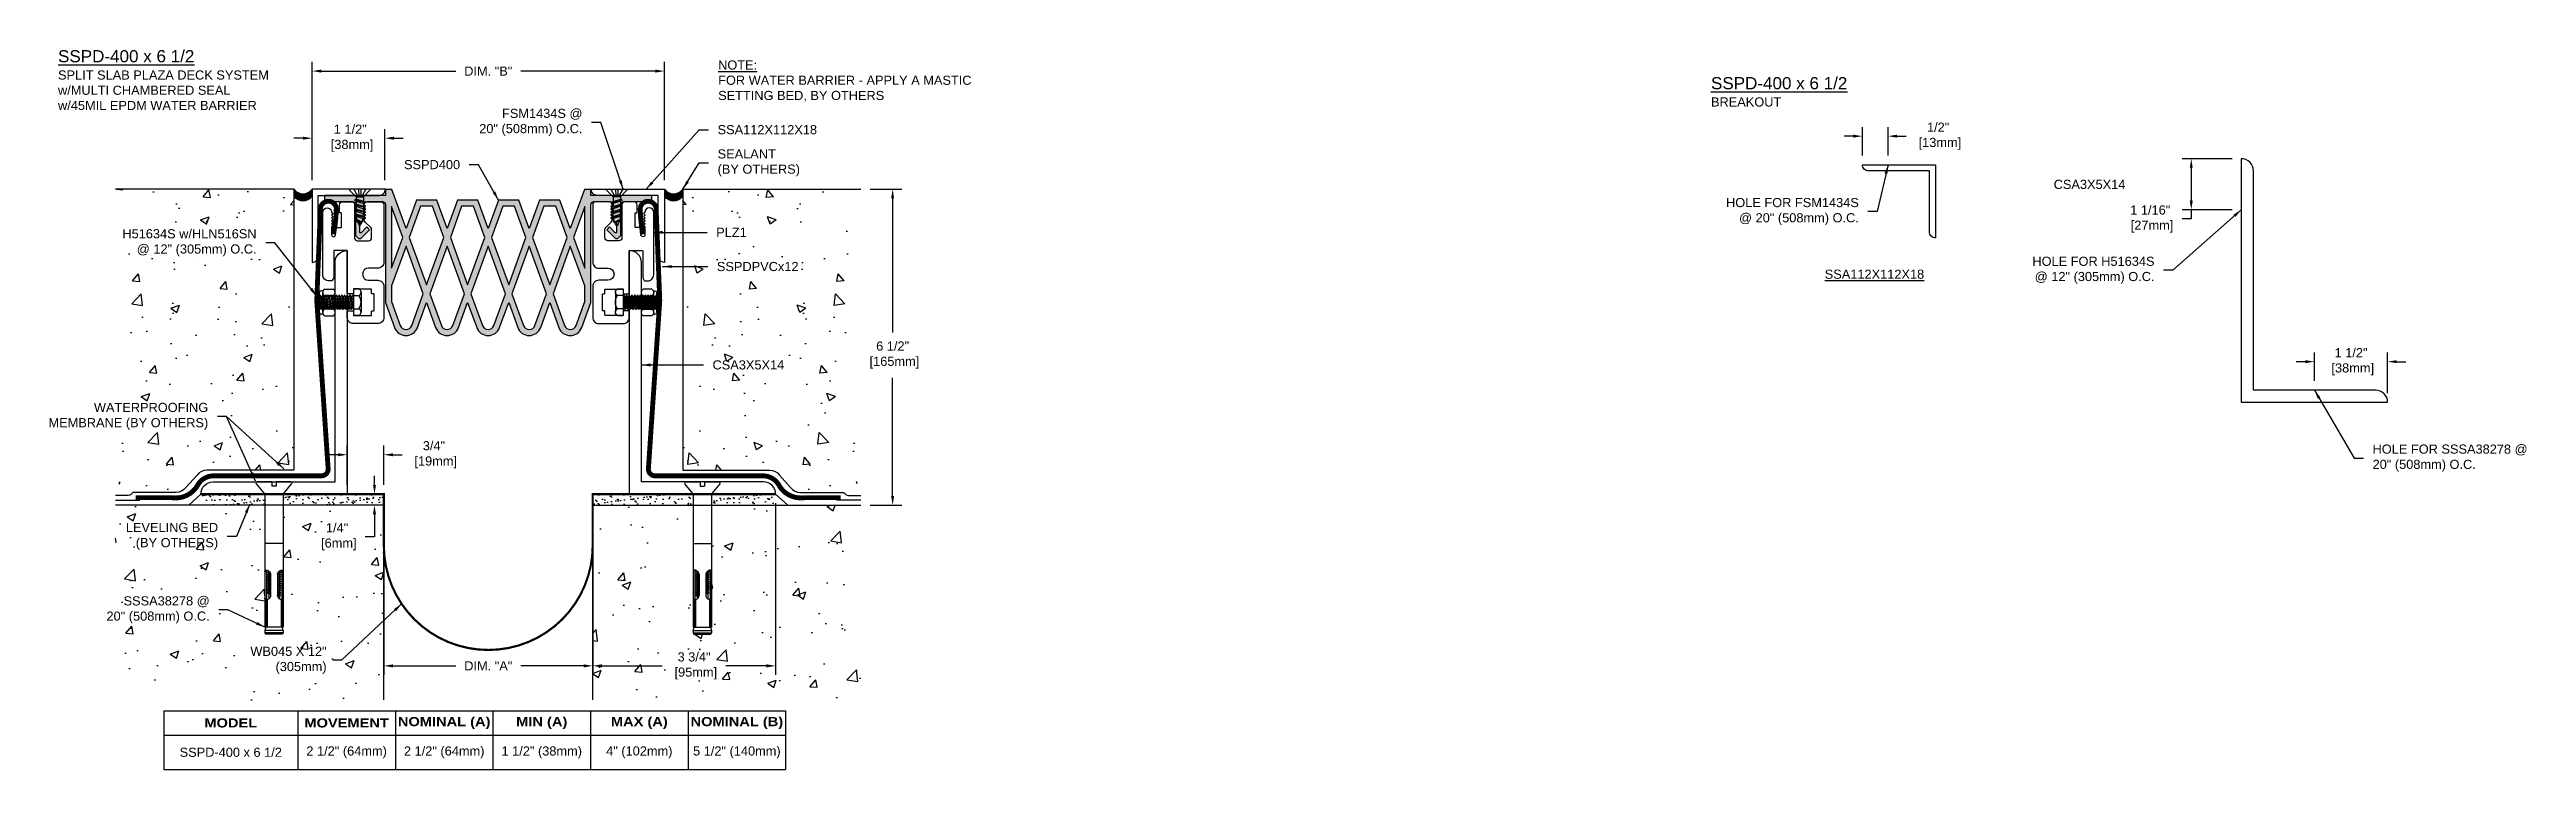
# Model space of a CAD drawing. Header units: inches. Extents: x -1.4 to 49.4, y -11.9 to 2.9.
import ezdxf

# ---------------------------------------------------------------- set-up
doc = ezdxf.new("R2010")
doc.units = ezdxf.units.IN
doc.header["$MEASUREMENT"] = 0
for name, color, linetype in [('Anchors', 4, 'Continuous'), ('Conditions', 1, 'Continuous'), ('Dimensions', 3, 'Continuous'), ('Fillers', 2, 'Continuous'), ('Metals', 7, 'Continuous'), ('Seal', 5, 'Continuous'), ('TABLE', 1, 'Continuous'), ('Text', 2, 'Continuous')]:
    doc.layers.add(name, color=color, linetype=linetype)
doc.styles.add('ARIAL', font='arial.ttf')
doc.styles.add('Arial Bold', font='')
doc.styles.get('Arial Bold').set_extended_font_data('Arial Black')
doc.dimstyles.new('Arial', dxfattribs={"dimscale": 1.5, "dimtxt": 0.125, "dimasz": 0.125, "dimexe": 0.125, "dimexo": 0.125, "dimgap": 0.125, "dimtad": 0, "dimtih": 1, "dimtoh": 1, "dimdec": 4, "dimzin": 0, "dimdsep": 46, "dimlunit": 4, "dimtxsty": 'ARIAL', "dimcen": 0.125, "dimadec": 0, "dimazin": 0, "dimtfac": 1, "dimtdec": 4, "dimtofl": 0, "dimtmove": 0, "dimatfit": 3, "dimfxl": 0, "dimfrac": 2, "dimtolj": 1, "dimtzin": 0, "dimarcsym": 0})
pattern_1 = [(37.5, (-3.35295, -10.52077), (-0.0062993, 0.1926824), [0, -0.152, 0, -0.17, 0, -0.1625]), (7.5, (-3.35295, -10.52077), (0.1769777, 0.2822146), [0, -0.082, 0, -0.137, 0, -0.0525]), (327.5, (-3.47595, -10.52077), (0.3114142, 0.0005659), [0, -0.05, 0, -0.18, 0, -0.235]), (317.5, (-3.47595, -10.52077), (0.3006127, 0.0877676), [0, -0.025, 0, -0.118, 0, -0.135])]
pattern_2 = [(37.5, (-4.8217, -10.52077), (-0.0062993, 0.1926824), [0, -0.152, 0, -0.17, 0, -0.1625]), (7.5, (-4.8217, -10.52077), (0.1769777, 0.2822146), [0, -0.082, 0, -0.137, 0, -0.0525]), (327.5, (-4.9447, -10.52077), (0.3114142, 0.000566), [0, -0.05, 0, -0.18, 0, -0.235]), (317.5, (-4.9447, -10.52077), (0.3006127, 0.0877676), [0, -0.025, 0, -0.118, 0, -0.135])]

msp = doc.modelspace()

# ---------------------------------------------------------------- texts
at = {"layer": 'Text', "style": 'ARIAL'}
for s, insert, char_height, width, attachment_point in [('{\\LSSPD-400 x 6 1/2\\P\\H0.75x;\\lSPLIT SLAB PLAZA DECK SYSTEM\\Pw/MULTI CHAMBERED SEAL\\Pw/45MIL EPDM WATER BARRIER}', (-1.17917, 2.85589), 0.25, 4.7396332, 1), ('{\\LNOTE:}\\PFOR WATER BARRIER - APPLY A MASTIC SETTING BED, BY OTHERS', (12.35266, 2.64429), 0.1875, 5.9299694, 1), ('{\\LSSPD-400 x 6 1/2\\P\\H0.75x;\\lBREAKOUT}', (32.70577, 2.30271), 0.25, 4.7396332, 1), ('FSM1434S @\\P20" (508mm) O.C.', (9.57115, 1.37339), 0.1875, 2.5915624, 6), ('SSA112X112X18', (12.34188, 1.22246), 0.1875, 3.2637827, 4), ('SSPD400', (7.06368, 0.50518), 0.1875, 2.2001284, 6), ('SEALANT\\P(BY OTHERS)', (12.34188, 0.54156), 0.1875, 3.2637827, 4), ('\\A1;CSA3X5X14', (39.73028, 0.09943), 0.1875, 2.4899842, 4), ('HOLE FOR FSM1434S \\P@ 20" (508mm) O.C.', (35.73643, -0.45662), 0.1875, 3.9506446, 6), ('H51634S w/HLN516SN\\P@ 12" (305mm) O.C.', (2.89112, -1.09718), 0.1875, 4.2482114, 6), ('PLZ1', (12.31289, -0.88365), 0.1875, 2.0958254, 4), ('SSPDPVCx12', (12.32695, -1.58622), 0.1875, 2.6162653, 4), ('HOLE FOR H51634S \\P@ 12" (305mm) O.C.', (41.79773, -1.66197), 0.1875, 4.2482114, 6), ('{\\LSSA112X112X18}', (37.07622, -1.74411), 0.1875, 2.2451472, 6), ('\\A1;CSA3X5X14', (12.23795, -3.60497), 0.1875, 2.4899842, 4), ('WATERPROOFING\\PMEMBRANE (BY OTHERS)', (1.89945, -4.66171), 0.1875, 4.3238956, 6), ('HOLE FOR SSSA38278 @\\P20" (508mm) O.C.', (46.26793, -5.51658), 0.1875, 3.6647516, 4), ('LEVELING BED\\P(BY OTHERS)', (2.10301, -7.12379), 0.1875, 3.9533146, 6), ('SSSA38278 @\\P20" (508mm) O.C.', (1.92987, -8.63124), 0.1875, 3.6647516, 6)]:
    msp.add_mtext(s, dxfattribs=dict(at, insert=insert, char_height=char_height, width=width, attachment_point=attachment_point))
at = {"layer": 'Text', "insert": (4.32714, -9.66627), "char_height": 0.1875, "attachment_point": 6, "style": 'ARIAL'}
msp.add_mtext('WB045 X 12"\\P(305mm)', dxfattribs=at)

# ---------------------------------------------------------------- blocks, each defined once
blk = doc.blocks.new('PLZ1')
blk.add_lwpolyline([(0.265, 0, -0.414214), (0.275, -0.01), (0.275, -0.56, 0.131652), (0.276, -0.565), (0.308, -0.62, 0.267949), (0.317, -0.625), (0.375, -0.625, 0.414214), (0.5, -0.5), (0.5, 0.785, 1), (0.32, 0.785, -0.198912), (0.317, 0.778), (0.301, 0.762, 0.414214), (0.301, 0.748), (0.317, 0.732, -0.198912), (0.32, 0.725, -0.198912), (0.317, 0.718), (0.301, 0.702, 0.414214), (0.301, 0.688), (0.317, 0.672, -0.198912), (0.32, 0.665, -0.198912), (0.317, 0.658), (0.301, 0.642, 0.414214), (0.301, 0.628), (0.317, 0.612, -0.198912), (0.32, 0.605, -0.198912), (0.317, 0.598), (0.301, 0.582, 0.414214), (0.301, 0.568), (0.317, 0.552, -0.198912), (0.32, 0.545, -0.198912), (0.317, 0.538), (0.301, 0.522, 0.414214), (0.301, 0.508), (0.317, 0.492, -0.198912), (0.32, 0.485), (0.32, 0.322, -0.93609), (0.24, 0.317), (0.221, 0.461, 0.376062), (0.211, 0.47), (0.13, 0.47, -0.414214), (0.12, 0.48), (0.12, 0.76, -0.414214), (0.13, 0.77), (0.15, 0.77, 0.414214), (0.16, 0.78), (0.16, 0.937, 0.414214), (0.097, 1), (-0.088, 1, 0.414214), (-0.15, 0.937), (-0.15, 0.262, -0.414214), (-0.213, 0.2), (-0.438, 0.2, -0.414214), (-0.5, 0.262), (-0.5, 0.424, -0.198912), (-0.482, 0.468), (-0.368, 0.582, 0.198912), (-0.35, 0.626), (-0.35, 0.637, 0.198912), (-0.353, 0.645), (-0.369, 0.66, -0.414214), (-0.369, 0.675), (-0.353, 0.69, 0.198912), (-0.35, 0.697, 0.198912), (-0.353, 0.705), (-0.369, 0.72, -0.414214), (-0.369, 0.735), (-0.353, 0.75, 0.198912), (-0.35, 0.757, 0.198912), (-0.353, 0.765), (-0.369, 0.78, -0.414214), (-0.369, 0.795), (-0.353, 0.81, 0.198912), (-0.35, 0.817, 0.198912), (-0.353, 0.825), (-0.369, 0.84, -0.414214), (-0.369, 0.855), (-0.353, 0.87, 0.198912), (-0.35, 0.877, 0.198912), (-0.353, 0.885), (-0.369, 0.9, -0.414214), (-0.369, 0.915), (-0.353, 0.93, 0.198912), (-0.35, 0.937, 0.414214), (-0.413, 1), (-0.688, 1, 0.414214), (-0.75, 0.937), (-0.75, -0.238, 0.414214), (-0.625, -0.363), (-0.438, -0.363, -1), (-0.438, -0.613), (-0.625, -0.613, 0.414214), (-0.75, -0.737), (-0.75, -1.375, 0.414214), (-0.625, -1.5), (-0.125, -1.5, 0.414214), (0, -1.375), (0, -1.248, 0.414214), (-0.01, -1.238), (-0.115, -1.238, 0.414214), (-0.125, -1.248), (-0.125, -1.323, -0.414214), (-0.135, -1.333), (-0.49, -1.333, -0.414214), (-0.5, -1.323), (-0.5, -1.248, 0.414214), (-0.51, -1.238), (-0.54, -1.238, -0.414214), (-0.55, -1.228), (-0.55, -0.898, -0.414214), (-0.54, -0.888), (-0.51, -0.888, 0.414214), (-0.5, -0.878), (-0.5, -0.803, -0.414214), (-0.49, -0.793), (-0.135, -0.793, -0.414214), (-0.125, -0.803), (-0.125, -0.878, 0.414214), (-0.115, -0.888), (-0.01, -0.888, 0.414214), (0, -0.878), (0, -0.01, -0.414214), (0.01, 0)], format="xyb", close=True)
blk = doc.blocks.new('*D13')
at = {"layer": 'Defpoints', "color": 0}
for p in [(4.031, 1.049), (4.031, 0), (5.523, 0)]:
    blk.add_point(p, dxfattribs=at)
at = {"layer": 'Dimensions', "color": 0, "lineweight": -2}
for p, q in [((3.844, 1.049), (3.656, 1.049)), ((4.031, 0.187), (4.031, 1.236)), ((5.523, 0.187), (5.523, 1.236)), ((5.71, 1.049), (5.898, 1.049))]:
    blk.add_line(p, q, dxfattribs=at)
at = {"layer": 'Dimensions', "color": 0}
for points in [[(3.844, 1.08), (3.844, 1.017), (4.031, 1.049)], [(5.71, 1.08), (5.71, 1.017), (5.523, 1.049)]]:
    blk.add_solid(points, dxfattribs=at)
at = {"layer": 'Dimensions', "color": 0, "insert": (4.812, 1.049), "char_height": 0.1875, "attachment_point": 5, "style": 'ARIAL'}
blk.add_mtext('\\A1;1 1/2"\\P [38mm]', dxfattribs=at)
blk = doc.blocks.new('SSSA38278')
for p, q in [((-0.341, 0), (-0.045, 0)), ((-0.045, 0), (-0.045, -0.09)), ((0.045, 0), (0.341, 0)), ((0.045, 0), (0.045, -0.09)), ((-0.191, -0.246), (-0.36, -0.039)), ((-0.187, -0.256), (-0.187, -2.982)), ((-0.045, -0.09), (0.045, -0.09)), ((0.188, -0.256), (0.188, -2.982)), ((0.191, -0.246), (0.36, -0.039)), ((-0.187, -1.262), (0.188, -1.262)), ((-0.157, -1.843), (-0.157, -2.387)), ((-0.135, -1.857), (-0.108, -1.84)), ((-0.135, -1.857), (-0.089, -1.849)), ((-0.135, -1.857), (-0.108, -1.873)), ((-0.135, -1.904), (-0.108, -1.887)), ((-0.135, -1.904), (-0.071, -1.893)), ((-0.135, -1.904), (-0.108, -1.92)), ((-0.135, -1.951), (-0.108, -1.934)), ((-0.135, -1.951), (-0.07, -1.94)), ((-0.135, -1.951), (-0.108, -1.967)), ((-0.135, -1.998), (-0.108, -1.981)), ((-0.135, -1.998), (-0.07, -1.986)), ((-0.135, -1.998), (-0.108, -2.014)), ((-0.135, -2.044), (-0.108, -2.028)), ((-0.108, -1.83), (-0.108, -1.84)), ((-0.108, -1.84), (-0.098, -1.838)), ((-0.078, -1.867), (-0.108, -1.873)), ((-0.108, -1.873), (-0.108, -1.887)), ((-0.108, -1.887), (-0.073, -1.88)), ((-0.07, -1.912), (-0.108, -1.92)), ((-0.108, -1.92), (-0.108, -1.934)), ((-0.108, -1.934), (-0.07, -1.926)), ((-0.07, -1.959), (-0.108, -1.967)), ((-0.108, -1.967), (-0.108, -1.981)), ((-0.108, -1.981), (-0.07, -1.973)), ((-0.07, -2.006), (-0.108, -2.014)), ((-0.108, -2.014), (-0.108, -2.028)), ((-0.108, -2.028), (-0.07, -2.02)), ((-0.07, -1.896), (-0.07, -2.334)), ((0.071, -1.895), (0.108, -1.887)), ((0.071, -1.896), (0.071, -2.334)), ((0.071, -1.915), (0.135, -1.904)), ((0.071, -1.915), (0.135, -1.904)), ((0.108, -1.92), (0.071, -1.928)), ((0.071, -1.942), (0.108, -1.934)), ((0.071, -1.962), (0.135, -1.951)), ((0.108, -1.967), (0.071, -1.975)), ((0.071, -1.989), (0.108, -1.981)), ((0.071, -2.009), (0.135, -1.998)), ((0.108, -2.014), (0.071, -2.022)), ((0.071, -2.036), (0.108, -2.028)), ((0.108, -1.873), (0.072, -1.881)), ((0.078, -1.867), (0.135, -1.857)), ((0.093, -1.844), (0.108, -1.84)), ((0.108, -1.83), (0.108, -1.84)), ((0.135, -1.857), (0.108, -1.84)), ((0.135, -1.857), (0.108, -1.873)), ((0.108, -1.873), (0.108, -1.887)), ((0.135, -1.904), (0.108, -1.887)), ((0.135, -1.904), (0.108, -1.92)), ((0.108, -1.92), (0.108, -1.934)), ((0.135, -1.951), (0.108, -1.934)), ((0.135, -1.951), (0.108, -1.967)), ((0.108, -1.967), (0.108, -1.981)), ((0.135, -1.998), (0.108, -1.981)), ((0.135, -1.998), (0.108, -2.014)), ((0.108, -2.014), (0.108, -2.028)), ((0.135, -2.044), (0.108, -2.028)), ((0.158, -1.843), (0.158, -2.387)), ((-0.166, -2.42), (-0.166, -2.982)), ((-0.143, -2.42), (-0.143, -2.982)), ((-0.135, -2.044), (-0.07, -2.033)), ((-0.135, -2.044), (-0.108, -2.061)), ((-0.135, -2.091), (-0.108, -2.075)), ((-0.135, -2.091), (-0.07, -2.08)), ((-0.135, -2.091), (-0.108, -2.108)), ((-0.135, -2.138), (-0.108, -2.122)), ((-0.135, -2.138), (-0.07, -2.127)), ((-0.135, -2.138), (-0.108, -2.155)), ((-0.135, -2.185), (-0.108, -2.169)), ((-0.135, -2.185), (-0.07, -2.174)), ((-0.135, -2.185), (-0.108, -2.202)), ((-0.135, -2.232), (-0.108, -2.215)), ((-0.135, -2.232), (-0.07, -2.221)), ((-0.135, -2.232), (-0.108, -2.248)), ((-0.135, -2.279), (-0.108, -2.262)), ((-0.135, -2.279), (-0.07, -2.268)), ((-0.135, -2.279), (-0.108, -2.295)), ((-0.135, -2.326), (-0.108, -2.309)), ((-0.135, -2.326), (-0.07, -2.315)), ((-0.135, -2.326), (-0.108, -2.342)), ((-0.07, -2.053), (-0.108, -2.061)), ((-0.108, -2.061), (-0.108, -2.075)), ((-0.108, -2.075), (-0.07, -2.067)), ((-0.07, -2.1), (-0.108, -2.108)), ((-0.108, -2.108), (-0.108, -2.122)), ((-0.108, -2.122), (-0.07, -2.114)), ((-0.07, -2.147), (-0.108, -2.155)), ((-0.108, -2.155), (-0.108, -2.169)), ((-0.108, -2.169), (-0.07, -2.16)), ((-0.07, -2.193), (-0.108, -2.202)), ((-0.108, -2.202), (-0.108, -2.215)), ((-0.108, -2.215), (-0.07, -2.207)), ((-0.07, -2.24), (-0.108, -2.248)), ((-0.108, -2.248), (-0.108, -2.262)), ((-0.108, -2.262), (-0.07, -2.254)), ((-0.07, -2.287), (-0.108, -2.295)), ((-0.108, -2.295), (-0.108, -2.309)), ((-0.108, -2.309), (-0.07, -2.301)), ((-0.07, -2.334), (-0.108, -2.342)), ((-0.108, -2.342), (-0.108, -2.401)), ((0.071, -2.056), (0.135, -2.044)), ((0.108, -2.061), (0.071, -2.069)), ((0.071, -2.083), (0.108, -2.075)), ((0.071, -2.103), (0.135, -2.091)), ((0.108, -2.108), (0.071, -2.116)), ((0.071, -2.13), (0.108, -2.122)), ((0.071, -2.149), (0.135, -2.138)), ((0.108, -2.155), (0.071, -2.163)), ((0.071, -2.177), (0.108, -2.169)), ((0.071, -2.196), (0.135, -2.185)), ((0.108, -2.202), (0.071, -2.21)), ((0.071, -2.224), (0.108, -2.215)), ((0.071, -2.243), (0.135, -2.232)), ((0.108, -2.248), (0.071, -2.257)), ((0.071, -2.27), (0.108, -2.262)), ((0.071, -2.29), (0.135, -2.279)), ((0.108, -2.295), (0.071, -2.303)), ((0.135, -2.044), (0.108, -2.061)), ((0.108, -2.061), (0.108, -2.075)), ((0.135, -2.091), (0.108, -2.075)), ((0.135, -2.091), (0.108, -2.108)), ((0.108, -2.108), (0.108, -2.122)), ((0.135, -2.138), (0.108, -2.122)), ((0.135, -2.138), (0.108, -2.155)), ((0.108, -2.155), (0.108, -2.169)), ((0.135, -2.185), (0.108, -2.169)), ((0.135, -2.185), (0.108, -2.202)), ((0.108, -2.202), (0.108, -2.215)), ((0.135, -2.232), (0.108, -2.215)), ((0.135, -2.232), (0.108, -2.248)), ((0.108, -2.248), (0.108, -2.262)), ((0.135, -2.279), (0.108, -2.262)), ((0.135, -2.279), (0.108, -2.295)), ((0.108, -2.295), (0.108, -2.401)), ((0.143, -2.42), (0.143, -2.982)), ((0.166, -2.42), (0.166, -2.982)), ((-0.187, -3.053), (-0.168, -2.982)), ((-0.187, -2.982), (0.188, -2.982)), ((0.168, -2.982), (0.188, -3.053)), ((-0.187, -3.053), (0.188, -3.053)), ((-0.187, -3.053), (-0.187, -3.099)), ((-0.187, -3.099), (0.188, -3.099)), ((-0.187, -3.099), (-0.174, -3.123)), ((-0.174, -3.123), (0.174, -3.123)), ((0.188, -3.099), (0.174, -3.123)), ((0.188, -3.053), (0.188, -3.099))]:
    blk.add_line(p, q)
for centre, radius, start, end in [((-0.341, -0.024), 0.0239, 90, 219.032), ((-0.202, -0.256), 0.015, 0, 39.1666), ((0.203, -0.256), 0.015, 140.8334, 180), ((0.341, -0.024), 0.0239, 320.968, 90), ((-0.159, -1.839), 0.0276, 135, 168.9394), ((-0.135, -1.843), 0.0524, 168.9394, 180), ((-0.159, -1.839), 0.0276, 101.0606, 135), ((-0.155, -1.863), 0.0524, 76.6123, 101.0606), ((-0.129, -1.839), 0.0276, 135, 168.9394), ((-0.105, -1.843), 0.0524, 168.9394, 180), ((-0.129, -1.839), 0.0276, 110.9085, 135), ((-0.161, -1.888), 0.0783, 59.3028, 76.6123), ((-0.179, -1.919), 0.114, 45, 59.3028), ((-0.179, -1.919), 0.114, 30.6972, 45), ((-0.148, -1.901), 0.0783, 13.3877, 30.6972), ((-0.123, -1.895), 0.0524, 358.2993, 13.3877), ((0.123, -1.895), 0.0524, 166.6123, 181.7007), ((0.148, -1.901), 0.0783, 149.3028, 166.6123), ((0.179, -1.919), 0.114, 135, 149.3028), ((0.179, -1.919), 0.114, 120.6972, 135), ((0.161, -1.888), 0.0783, 103.3877, 120.6972), ((0.129, -1.839), 0.0276, 45, 69.0915), ((0.155, -1.863), 0.0524, 78.9394, 103.3877), ((0.129, -1.839), 0.0276, 11.0606, 45), ((0.105, -1.843), 0.0524, 360, 11.0606), ((0.159, -1.839), 0.0276, 45, 78.9394), ((0.159, -1.839), 0.0276, 11.0606, 45), ((0.135, -1.843), 0.0524, 0, 11.0606), ((-0.135, -2.387), 0.0524, 180, 191.0606), ((-0.159, -2.392), 0.0276, 191.0606, 225), ((-0.159, -2.392), 0.0276, 225, 258.9394), ((-0.155, -2.367), 0.0524, 258.9394, 283.3877), ((-0.105, -2.387), 0.0524, 180, 191.0606), ((-0.129, -2.392), 0.0276, 191.0606, 225), ((-0.129, -2.392), 0.0276, 225, 249.0915), ((-0.161, -2.342), 0.0783, 283.3877, 300.6972), ((-0.179, -2.311), 0.114, 300.6972, 315), ((-0.179, -2.311), 0.114, 315, 329.3028), ((-0.148, -2.329), 0.0783, 329.3028, 346.6123), ((-0.123, -2.335), 0.0524, 346.6123, 1.7007), ((0.123, -2.335), 0.0524, 178.2993, 193.3877), ((0.148, -2.329), 0.0783, 193.3877, 210.6972), ((0.179, -2.311), 0.114, 210.6972, 225), ((0.179, -2.311), 0.114, 225, 239.3028), ((0.161, -2.342), 0.0783, 239.3028, 256.6123), ((0.129, -2.392), 0.0276, 290.9085, 315), ((0.155, -2.367), 0.0524, 256.6123, 281.0606), ((0.129, -2.392), 0.0276, 315, 348.9394), ((0.105, -2.387), 0.0524, 348.9394, 0), ((0.159, -2.392), 0.0276, 281.0606, 315), ((0.159, -2.392), 0.0276, 315, 348.9394), ((0.135, -2.387), 0.0524, 348.9394, 360)]:
    blk.add_arc(centre, radius, start, end)
blk = doc.blocks.new('*D14')
at = {"layer": 'Defpoints', "color": 0}
for p in [(11.25, 2.426), (4.031, 0), (11.25, 0)]:
    blk.add_point(p, dxfattribs=at)
at = {"layer": 'Dimensions', "color": 0, "lineweight": -2}
for p, q in [((4.031, 0.188), (4.031, 2.613)), ((11.25, 0.188), (11.25, 2.613)), ((4.219, 2.426), (6.976, 2.426)), ((11.062, 2.426), (8.305, 2.426))]:
    blk.add_line(p, q, dxfattribs=at)
at = {"layer": 'Dimensions', "color": 0}
for points in [[(4.219, 2.457), (4.219, 2.394), (4.031, 2.426)], [(11.062, 2.457), (11.062, 2.394), (11.25, 2.426)]]:
    blk.add_solid(points, dxfattribs=at)
at = {"layer": 'Dimensions', "color": 0, "insert": (7.641, 2.426), "char_height": 0.1875, "attachment_point": 5, "style": 'ARIAL'}
blk.add_mtext('\\A1;DIM. "B"', dxfattribs=at)
blk = doc.blocks.new('*D15')
at = {"layer": 'Defpoints', "color": 0}
for p in [(5.5, -7.103), (9.781, -7.103), (9.781, -9.781)]:
    blk.add_point(p, dxfattribs=at)
at = {"layer": 'Dimensions', "color": 0, "lineweight": -2}
for p, q in [((5.5, -7.29), (5.5, -9.968)), ((9.781, -7.29), (9.781, -9.968)), ((5.688, -9.781), (6.976, -9.781)), ((9.594, -9.781), (8.305, -9.781))]:
    blk.add_line(p, q, dxfattribs=at)
at = {"layer": 'Dimensions', "color": 0}
for points in [[(5.688, -9.749), (5.688, -9.812), (5.5, -9.781)], [(9.594, -9.749), (9.594, -9.812), (9.781, -9.781)]]:
    blk.add_solid(points, dxfattribs=at)
at = {"layer": 'Dimensions', "color": 0, "insert": (7.641, -9.781), "char_height": 0.1875, "attachment_point": 5, "style": 'ARIAL'}
blk.add_mtext('\\A1;DIM. "A"', dxfattribs=at)
blk = doc.blocks.new('*D17')
at = {"layer": 'Defpoints', "color": 0}
for p in [(5.308, -6.255), (5.5, -6.255), (5.5, -6.48)]:
    blk.add_point(p, dxfattribs=at)
at = {"layer": 'Dimensions', "color": 0, "lineweight": -2}
for p, q in [((5.308, -6.068), (5.308, -5.88)), ((5.313, -6.255), (5.12, -6.255)), ((5.313, -6.48), (5.12, -6.48)), ((5.308, -6.668), (5.308, -7.131)), ((5.308, -7.131), (5.12, -7.131))]:
    blk.add_line(p, q, dxfattribs=at)
at = {"layer": 'Dimensions', "color": 0}
for points in [[(5.277, -6.068), (5.339, -6.068), (5.308, -6.255)], [(5.277, -6.668), (5.339, -6.668), (5.308, -6.48)]]:
    blk.add_solid(points, dxfattribs=at)
at = {"layer": 'Dimensions', "color": 0, "insert": (4.541, -7.131), "char_height": 0.1875, "attachment_point": 5, "style": 'ARIAL'}
blk.add_mtext('\\A1;1/4"\\P [6mm]', dxfattribs=at)
blk = doc.blocks.new('*D16')
at = {"layer": 'Defpoints', "color": 0}
for p in [(4.75, -5.448), (4.75, -6.255), (5.5, -6.255)]:
    blk.add_point(p, dxfattribs=at)
at = {"layer": 'Dimensions', "color": 0, "lineweight": -2}
for p, q in [((4.563, -5.448), (4.375, -5.448)), ((4.75, -6.068), (4.75, -5.26)), ((5.5, -6.068), (5.5, -5.26)), ((5.688, -5.448), (5.875, -5.448))]:
    blk.add_line(p, q, dxfattribs=at)
at = {"layer": 'Dimensions', "color": 0}
for points in [[(4.563, -5.417), (4.563, -5.479), (4.75, -5.448)], [(5.688, -5.417), (5.688, -5.479), (5.5, -5.448)]]:
    blk.add_solid(points, dxfattribs=at)
at = {"layer": 'Dimensions', "color": 0, "insert": (6.527, -5.448), "char_height": 0.1875, "attachment_point": 5, "style": 'ARIAL'}
blk.add_mtext('\\A1;3/4"\\P [19mm]', dxfattribs=at)
blk = doc.blocks.new('*D18')
at = {"layer": 'Defpoints', "color": 0}
for p in [(9.781, -6.48), (13.531, -6.255), (13.531, -9.781)]:
    blk.add_point(p, dxfattribs=at)
at = {"layer": 'Dimensions', "color": 0, "lineweight": -2}
for p, q in [((13.531, -6.443), (13.531, -9.968)), ((9.781, -6.668), (9.781, -9.968)), ((9.969, -9.781), (11.207, -9.781)), ((13.344, -9.781), (12.511, -9.781))]:
    blk.add_line(p, q, dxfattribs=at)
at = {"layer": 'Dimensions', "color": 0}
for points in [[(9.969, -9.749), (9.969, -9.812), (9.781, -9.781)], [(13.344, -9.749), (13.344, -9.812), (13.531, -9.781)]]:
    blk.add_solid(points, dxfattribs=at)
at = {"layer": 'Dimensions', "color": 0, "insert": (11.859, -9.781), "char_height": 0.1875, "attachment_point": 5, "style": 'ARIAL'}
blk.add_mtext('\\A1;3 3/4"\\P [95mm]', dxfattribs=at)
blk = doc.blocks.new('*D19')
at = {"layer": 'Defpoints', "color": 0}
for p in [(15.281, 0), (15.281, -6.48), (15.93, -6.48)]:
    blk.add_point(p, dxfattribs=at)
at = {"layer": 'Dimensions', "color": 0, "lineweight": -2}
for p, q in [((15.469, 0), (16.117, 0)), ((15.93, -0.188), (15.93, -2.937)), ((15.93, -6.293), (15.93, -3.868)), ((15.469, -6.48), (16.117, -6.48))]:
    blk.add_line(p, q, dxfattribs=at)
at = {"layer": 'Dimensions', "color": 0}
for points in [[(15.898, -0.188), (15.961, -0.188), (15.93, 0)], [(15.898, -6.293), (15.961, -6.293), (15.93, -6.48)]]:
    blk.add_solid(points, dxfattribs=at)
at = {"layer": 'Dimensions', "color": 0, "insert": (15.93, -3.402), "char_height": 0.1875, "attachment_point": 5, "style": 'ARIAL'}
blk.add_mtext('\\A1;6 1/2"\\P [165mm]', dxfattribs=at)
blk = doc.blocks.new('CSA3X5X14')
at = {"layer": 'Metals'}
blk.add_lwpolyline([(0.25, 4.75, 0.414214), (0, 5), (0, 0), (3, 0, 0.414214), (2.75, 0.25), (0.25, 0.25)], format="xyb", close=True, dxfattribs=at)
blk = doc.blocks.new('SSA112X112X18')
blk.add_lwpolyline([(0, 0), (-1.5, 0), (-1.5, -1.5, 0.414214), (-1.375, -1.375), (-1.375, -0.125), (-0.125, -0.125, 0.414214)], format="xyb", close=True)
blk = doc.blocks.new('FSM1434S')
for p, q in [((0.202, 0), (-0.202, 0)), ((-0.122, 0), (-0.046, -0.132)), ((-0.024, 0), (-0.019, -0.132)), ((0.024, 0), (0.019, -0.132)), ((0.122, 0), (0.046, -0.132)), ((-0.209, -0.016), (-0.075, -0.154)), ((-0.112, -0.221), (-0.075, -0.2)), ((0.113, -0.273), (-0.112, -0.221)), ((-0.112, -0.221), (-0.075, -0.243)), ((-0.112, -0.325), (-0.075, -0.303)), ((0.113, -0.376), (-0.112, -0.325)), ((-0.112, -0.325), (-0.075, -0.346)), ((-0.112, -0.428), (-0.075, -0.406)), ((0.113, -0.479), (-0.112, -0.428)), ((-0.112, -0.428), (-0.075, -0.449)), ((-0.075, -0.154), (0.075, -0.154)), ((-0.075, -0.154), (-0.075, -0.2)), ((0.075, -0.251), (-0.075, -0.2)), ((-0.075, -0.243), (-0.075, -0.246)), ((-0.075, -0.243), (-0.075, -0.303)), ((-0.075, -0.243), (0.075, -0.295)), ((0.075, -0.354), (-0.075, -0.303)), ((-0.075, -0.346), (0.075, -0.398)), ((-0.075, -0.346), (-0.075, -0.406)), ((0.075, -0.458), (-0.075, -0.406)), ((-0.075, -0.509), (-0.075, -0.449)), ((-0.075, -0.449), (0.075, -0.501)), ((-0.046, -0.132), (0.046, -0.132)), ((0.209, -0.016), (0.075, -0.154)), ((0.075, -0.154), (0.075, -0.251)), ((0.113, -0.273), (0.075, -0.251)), ((0.113, -0.273), (0.075, -0.295)), ((0.075, -0.295), (0.075, -0.298)), ((0.075, -0.295), (0.075, -0.354)), ((0.113, -0.376), (0.075, -0.354)), ((0.113, -0.376), (0.075, -0.398)), ((0.075, -0.398), (0.075, -0.458)), ((0.113, -0.479), (0.075, -0.458)), ((0.113, -0.479), (0.075, -0.501)), ((0.075, -0.524), (0.075, -0.501)), ((-0.112, -0.531), (-0.075, -0.509)), ((0.105, -0.581), (-0.112, -0.531)), ((-0.112, -0.531), (-0.075, -0.553)), ((-0.089, -0.64), (-0.063, -0.619)), ((0.058, -0.681), (-0.089, -0.64)), ((-0.089, -0.64), (-0.051, -0.661)), ((0.073, -0.56), (-0.075, -0.509)), ((-0.075, -0.553), (0.067, -0.602)), ((0.058, -0.681), (-0.063, -0.619)), ((-0.051, -0.661), (0.058, -0.681)), ((0.105, -0.581), (0.067, -0.602)), ((0.105, -0.581), (0.073, -0.56))]:
    blk.add_line(p, q)
for centre, radius, start, end in [((-0.202, -0.01), 0.0096, 90, 224.3206), ((0.202, -0.01), 0.0096, 315.6794, 90), ((0.298, -0.526), 0.373, 184.1974, 194.4309), ((0.298, -0.526), 0.373, 201.2487, 216.9667), ((-0.298, -0.526), 0.373, 323.0333, 335.8104), ((-0.298, -0.526), 0.373, 336.5004, 348.2654), ((-0.298, -0.526), 0.373, 354.6624, 0.1882)]:
    blk.add_arc(centre, radius, start, end)
blk = doc.blocks.new('Sealant')
blk.add_hatch(color=253).paths.add_polyline_path([(0, -0.143), (0, 0, -0.481905), (-0.378, 0), (-0.378, -0.143, 0.481905)])
for centre in [(-0.189, 0.151), (-0.189, 0.008)]:
    blk.add_arc(centre, 0.242, 218.5407, 321.4593)
blk = doc.blocks.new('HLN516SN')
for p, q in [((-0.274, 0.213), (-0.274, 0.04)), ((-0.242, 0.244), (-0.242, 0.283)), ((-0.205, 0.32), (0.205, 0.32)), ((-0.205, 0.253), (0.205, 0.253)), ((-0.205, 0), (0.205, 0)), ((-0.137, 0.04), (-0.137, 0.213)), ((0.137, 0.04), (0.137, 0.213)), ((0.242, 0.244), (0.242, 0.283)), ((0.274, 0.213), (0.274, 0.04))]:
    blk.add_line(p, q)
for centre, radius, start, end in [((-0.205, 0.175), 0.0783, 29.0208, 150.9792), ((-0.205, 0.078), 0.0783, 209.0208, 330.9792), ((-0.205, 0.283), 0.037, 90, 180), ((0, 0.001), 0.253, 57.1911, 122.8089), ((0, 0.253), 0.253, 237.1911, 302.8089), ((0.205, 0.175), 0.0783, 29.0208, 150.9792), ((0.205, 0.078), 0.0783, 209.0208, 330.9792), ((0.205, 0.283), 0.037, 0, 90)]:
    blk.add_arc(centre, radius, start, end)
blk = doc.blocks.new('H51634S')
for p, q in [((-0.275, 0.114), (-0.275, 0)), ((-0.275, 0), (0.275, 0)), ((-0.206, 0.158), (0.206, 0.158)), ((-0.15, -0.013), (-0.127, 0)), ((-0.15, -0.013), (-0.008, 0)), ((-0.138, 0), (-0.138, 0.114)), ((0.124, 0), (0.113, -0.007)), ((0.137, 0), (0.137, 0.114)), ((0.275, 0.114), (0.275, 0)), ((-0.15, -0.013), (-0.113, -0.034)), ((-0.15, -0.069), (0.15, -0.041)), ((-0.15, -0.069), (-0.113, -0.047)), ((-0.15, -0.069), (-0.113, -0.09)), ((-0.15, -0.124), (0.15, -0.096)), ((-0.15, -0.124), (-0.113, -0.103)), ((-0.15, -0.124), (-0.113, -0.145)), ((-0.15, -0.18), (0.15, -0.152)), ((-0.15, -0.18), (-0.113, -0.159)), ((-0.15, -0.18), (-0.113, -0.201)), ((-0.15, -0.235), (0.15, -0.208)), ((-0.15, -0.235), (-0.113, -0.214)), ((-0.15, -0.235), (-0.113, -0.257)), ((-0.15, -0.291), (0.15, -0.263)), ((-0.15, -0.291), (-0.113, -0.27)), ((-0.15, -0.291), (-0.113, -0.312)), ((-0.15, -0.346), (0.15, -0.319)), ((-0.15, -0.346), (-0.113, -0.325)), ((-0.15, -0.346), (-0.113, -0.368)), ((-0.15, -0.402), (0.15, -0.374)), ((-0.15, -0.402), (-0.113, -0.381)), ((-0.15, -0.402), (-0.113, -0.423)), ((-0.15, -0.458), (0.15, -0.43)), ((-0.15, -0.458), (-0.113, -0.436)), ((-0.15, -0.458), (-0.113, -0.479)), ((-0.15, -0.513), (0.15, -0.485)), ((-0.15, -0.513), (-0.113, -0.492)), ((0.113, -0.007), (-0.113, -0.034)), ((-0.113, -0.047), (0.113, -0.02)), ((-0.113, -0.047), (-0.113, -0.034)), ((0.113, -0.062), (-0.113, -0.09)), ((-0.113, -0.103), (0.113, -0.075)), ((-0.113, -0.103), (-0.113, -0.09)), ((0.113, -0.118), (-0.113, -0.145)), ((-0.113, -0.159), (0.113, -0.131)), ((-0.113, -0.159), (-0.113, -0.145)), ((0.113, -0.173), (-0.113, -0.201)), ((-0.113, -0.214), (0.113, -0.186)), ((-0.113, -0.214), (-0.113, -0.201)), ((0.113, -0.229), (-0.113, -0.257)), ((-0.113, -0.27), (0.113, -0.242)), ((-0.113, -0.27), (-0.113, -0.257)), ((0.113, -0.284), (-0.113, -0.312)), ((-0.113, -0.325), (0.113, -0.297)), ((-0.113, -0.325), (-0.113, -0.312)), ((0.113, -0.34), (-0.113, -0.368)), ((-0.113, -0.381), (0.113, -0.353)), ((-0.113, -0.381), (-0.113, -0.368)), ((0.113, -0.395), (-0.113, -0.423)), ((-0.113, -0.436), (0.113, -0.409)), ((-0.113, -0.436), (-0.113, -0.423)), ((0.113, -0.451), (-0.113, -0.479)), ((-0.113, -0.492), (0.113, -0.464)), ((-0.113, -0.492), (-0.113, -0.479)), ((0.113, -0.507), (-0.113, -0.534)), ((0.113, -0.02), (0.113, -0.007)), ((0.15, -0.041), (0.113, -0.02)), ((0.15, -0.041), (0.113, -0.062)), ((0.113, -0.075), (0.113, -0.062)), ((0.15, -0.096), (0.113, -0.075)), ((0.15, -0.096), (0.113, -0.118)), ((0.113, -0.131), (0.113, -0.118)), ((0.15, -0.152), (0.113, -0.131)), ((0.15, -0.152), (0.113, -0.173)), ((0.113, -0.186), (0.113, -0.173)), ((0.15, -0.208), (0.113, -0.186)), ((0.15, -0.208), (0.113, -0.229)), ((0.113, -0.242), (0.113, -0.229)), ((0.15, -0.263), (0.113, -0.242)), ((0.15, -0.263), (0.113, -0.284)), ((0.113, -0.297), (0.113, -0.284)), ((0.15, -0.319), (0.113, -0.297)), ((0.15, -0.319), (0.113, -0.34)), ((0.113, -0.353), (0.113, -0.34)), ((0.15, -0.374), (0.113, -0.353)), ((0.15, -0.374), (0.113, -0.395)), ((0.113, -0.409), (0.113, -0.395)), ((0.15, -0.43), (0.113, -0.409)), ((0.15, -0.43), (0.113, -0.451)), ((0.113, -0.464), (0.113, -0.451)), ((0.15, -0.485), (0.113, -0.464)), ((0.15, -0.485), (0.113, -0.507)), ((0.113, -0.52), (0.113, -0.507)), ((-0.15, -0.513), (-0.113, -0.534)), ((-0.15, -0.569), (0.15, -0.541)), ((-0.15, -0.569), (-0.113, -0.547)), ((-0.15, -0.569), (-0.113, -0.59)), ((-0.15, -0.624), (0.15, -0.596)), ((-0.15, -0.624), (-0.113, -0.603)), ((-0.15, -0.624), (-0.113, -0.645)), ((-0.15, -0.68), (0.15, -0.652)), ((-0.15, -0.68), (-0.113, -0.659)), ((-0.15, -0.68), (-0.113, -0.701)), ((-0.15, -0.735), (0.15, -0.708)), ((-0.15, -0.735), (-0.113, -0.714)), ((-0.15, -0.735), (-0.124, -0.75)), ((-0.124, -0.75), (0.06, -0.75)), ((-0.113, -0.547), (0.113, -0.52)), ((-0.113, -0.547), (-0.113, -0.534)), ((0.113, -0.562), (-0.113, -0.59)), ((-0.113, -0.603), (0.113, -0.575)), ((-0.113, -0.603), (-0.113, -0.59)), ((0.113, -0.618), (-0.113, -0.645)), ((-0.113, -0.659), (0.113, -0.631)), ((-0.113, -0.659), (-0.113, -0.645)), ((0.113, -0.673), (-0.113, -0.701)), ((-0.113, -0.714), (0.113, -0.686)), ((-0.113, -0.714), (-0.113, -0.701)), ((0.113, -0.729), (-0.06, -0.75)), ((0.113, -0.729), (0.06, -0.75)), ((0.15, -0.541), (0.113, -0.52)), ((0.15, -0.541), (0.113, -0.562)), ((0.113, -0.575), (0.113, -0.562)), ((0.15, -0.596), (0.113, -0.575)), ((0.15, -0.596), (0.113, -0.618)), ((0.113, -0.631), (0.113, -0.618)), ((0.15, -0.652), (0.113, -0.631)), ((0.15, -0.652), (0.113, -0.673)), ((0.113, -0.686), (0.113, -0.673)), ((0.15, -0.708), (0.113, -0.686)), ((0.15, -0.708), (0.113, -0.729))]:
    blk.add_line(p, q)
for centre, radius, start, end in [((-0.206, 0.083), 0.0757, 24.7615, 155.2385), ((0, -0.078), 0.237, 54.5107, 125.4893), ((0.206, 0.083), 0.0757, 24.7615, 155.2385)]:
    blk.add_arc(centre, radius, start, end)
for p in [(-0.113, -0.047), (-0.113, -0.103), (-0.113, -0.159), (-0.113, -0.214), (-0.113, -0.27), (-0.113, -0.325), (-0.113, -0.381), (-0.113, -0.436), (-0.113, -0.492), (-0.113, -0.547), (-0.113, -0.603), (-0.113, -0.659), (-0.113, -0.714)]:
    blk.add_point(p)
blk = doc.blocks.new('*T21')
at = {"layer": 'TABLE', "color": 0, "linetype": 'ByBlock', "lineweight": -2}
for p, q in [((0, 0), (12.75, 0)), ((0, 0), (0, -1.205)), ((2.75, 0), (2.75, -1.205)), ((4.75, 0), (4.75, -1.205)), ((6.75, 0), (6.75, -1.205)), ((8.75, 0), (8.75, -1.205)), ((10.75, 0), (10.75, -1.205)), ((12.75, 0), (12.75, -1.205)), ((0, -0.5), (12.75, -0.5)), ((0, -1.205), (12.75, -1.205))]:
    blk.add_line(p, q, dxfattribs=at)
at = {"layer": 'TABLE', "color": 2, "char_height": 0.1875, "attachment_point": 5}
for s, insert, width, style in [('{\\fArial Black|b0|i0|c0|p34;MODEL}', (1.375, -0.25), 2.63, 'Arial Bold'), ('{\\fArial Black|b0|i0|c0|p34;MOVEMENT}', (3.75, -0.25), 1.88, 'Arial Bold'), ('{\\fArial Black|b0|i0|c0|p34;NOMINAL (A)}', (5.75, -0.25), 1.88, 'Arial Bold'), ('{\\fArial Black|b0|i0|c0|p34;MIN (A)}', (7.75, -0.25), 1.88, 'Arial Bold'), ('{\\fArial Black|b0|i0|c0|p34;MAX (A)}', (9.75, -0.25), 1.88, 'Arial Bold'), ('NOMINAL (B)', (11.75, -0.25), 1.88, 'Arial Bold'), ('SSPD-400 x 6 1/2', (1.375, -0.852), 2.63, 'ARIAL'), ('2 1/2" (64mm)', (3.75, -0.852), 1.88, 'ARIAL'), ('2 1/2" (64mm)', (5.75, -0.852), 1.88, 'ARIAL'), ('1 1/2" (38mm)', (7.75, -0.852), 1.88, 'ARIAL'), ('4" (102mm)', (9.75, -0.852), 1.88, 'ARIAL'), ('5 1/2" (140mm)', (11.75, -0.852), 1.88, 'ARIAL')]:
    blk.add_mtext(s, dxfattribs=dict(at, insert=insert, width=width, style=style))
blk = doc.blocks.new('SSPD400')
h = blk.add_hatch(color=256)
h.paths.add_polyline_path([(1.893, 0.03), (1.475, 0.03), (1.263, -0.552), (1.051, 0.03), (0.633, 0.03), (0.421, -0.552), (0.129, 0.25), (0, 0.25), (0, 0.125), (-1.25, 0.125), (-1.25, 0), (-0.679, 0, -0.414214), (-0.616, -0.063), (-0.616, -0.697), (-0.553, -0.76), (-0.508, -0.76), (-0.326, -0.578), (-0.382, -0.521), (-0.5, -0.639, -0.668179), (-0.526, -0.629), (-0.526, -0.45, -0.414214), (-0.486, -0.41, 0.414214), (-0.446, -0.37), (-0.446, -0.063, -0.414214), (-0.383, 0), (-0.063, 0, -0.414214), (0, -0.063), (0, -2.074), (0.186, -2.586, 0.315299), (0.421, -2.75, 0.315299), (0.656, -2.586), (0.842, -2.074), (1.028, -2.586, 0.315299), (1.263, -2.75, 0.315299), (1.498, -2.586), (1.684, -2.074), (1.87, -2.586, 0.315299), (2.105, -2.75, 0.315299), (2.34, -2.586), (2.526, -2.074), (2.712, -2.586, 0.315299), (2.947, -2.75, 0.315299), (3.182, -2.586), (3.368, -2.074), (3.554, -2.586, 0.315299), (3.789, -2.75, 0.315299), (4.024, -2.586), (4.21, -2.074), (4.21, -0.063, -0.414214), (4.273, 0), (4.593, 0, -0.414214), (4.656, -0.063), (4.656, -0.37, 0.414214), (4.696, -0.41, -0.414214), (4.736, -0.45), (4.736, -0.629, -0.668179), (4.71, -0.639), (4.592, -0.521), (4.536, -0.578), (4.718, -0.76), (4.763, -0.76), (4.826, -0.697), (4.826, -0.063, -0.414214), (4.889, 0), (5.46, 0), (5.46, 0.125), (4.21, 0.125), (4.21, 0.25), (4.081, 0.25), (3.789, -0.552), (3.577, 0.03), (3.159, 0.03), (2.947, -0.552), (2.735, 0.03), (2.317, 0.03), (2.105, -0.552)])
h.paths.add_polyline_path([(1.806, -0.095), (2.038, -0.735), (1.684, -1.709), (1.33, -0.735), (1.562, -0.095)], flags=16)
h.paths.add_polyline_path([(1.196, -0.735), (0.842, -1.709), (0.488, -0.735), (0.72, -0.095), (0.964, -0.095)], flags=16)
h.paths.add_polyline_path([(2.404, -0.095), (2.648, -0.095), (2.88, -0.735), (2.526, -1.709), (2.172, -0.735)], flags=16)
h.paths.add_polyline_path([(1.263, -0.918), (1.617, -1.892), (1.38, -2.543, -0.315299), (1.263, -2.625, -0.315299), (1.146, -2.543), (0.909, -1.892)], flags=16)
h.paths.add_polyline_path([(2.105, -0.918), (2.459, -1.892), (2.222, -2.543, -0.315299), (2.105, -2.625, -0.315299), (1.988, -2.543), (1.751, -1.892)], flags=16)
h.paths.add_polyline_path([(0.354, -0.735), (0.125, -1.365), (0.125, -0.104)], flags=16)
h.paths.add_polyline_path([(0.421, -0.918), (0.775, -1.892), (0.538, -2.543, -0.315299), (0.421, -2.625, -0.315299), (0.304, -2.543), (0.125, -2.052), (0.125, -1.731)], flags=16)
h.paths.add_polyline_path([(3.246, -0.095), (3.49, -0.095), (3.722, -0.735), (3.368, -1.709), (3.014, -0.735)], flags=16)
h.paths.add_polyline_path([(2.947, -0.918), (3.301, -1.892), (3.064, -2.543, -0.315299), (2.947, -2.625, -0.315299), (2.83, -2.543), (2.593, -1.892)], flags=16)
h.paths.add_polyline_path([(3.789, -0.918), (4.085, -1.731), (4.085, -2.052), (3.906, -2.543, -0.315299), (3.789, -2.625, -0.315299), (3.672, -2.543), (3.435, -1.892)], flags=16)
h.paths.add_polyline_path([(3.856, -0.735), (4.085, -0.104), (4.085, -1.365)], flags=16)
for points in [[(4.21, -0.063, -0.414214), (4.273, 0), (4.593, 0, -0.414214), (4.656, -0.063), (4.656, -0.37, 0.414214), (4.696, -0.41, -0.414214), (4.736, -0.45), (4.736, -0.629, -0.668179), (4.71, -0.639), (4.592, -0.521), (4.536, -0.578), (4.718, -0.76), (4.763, -0.76), (4.826, -0.697), (4.826, -0.063, -0.414214), (4.889, 0), (5.46, 0), (5.46, 0.125), (4.21, 0.125), (4.21, 0.25), (4.081, 0.25), (3.789, -0.552), (3.577, 0.03), (3.159, 0.03), (2.947, -0.552), (2.735, 0.03), (2.317, 0.03), (2.105, -0.552), (1.893, 0.03), (1.475, 0.03), (1.263, -0.552), (1.051, 0.03), (0.633, 0.03), (0.421, -0.552), (0.129, 0.25), (0, 0.25), (0, 0.125), (-1.25, 0.125), (-1.25, 0), (-0.679, 0, -0.414214), (-0.616, -0.063), (-0.616, -0.697), (-0.553, -0.76), (-0.508, -0.76), (-0.326, -0.578), (-0.382, -0.521), (-0.5, -0.639, -0.668179), (-0.526, -0.629), (-0.526, -0.45, -0.414214), (-0.486, -0.41, 0.414214), (-0.446, -0.37), (-0.446, -0.063, -0.414214), (-0.383, 0), (-0.063, 0, -0.414214), (0, -0.063), (0, -2.074), (0.186, -2.586, 0.315299), (0.421, -2.75, 0.315299), (0.656, -2.586), (0.842, -2.074), (1.028, -2.586, 0.315299), (1.263, -2.75, 0.315299), (1.498, -2.586), (1.684, -2.074), (1.87, -2.586, 0.315299), (2.105, -2.75, 0.315299), (2.34, -2.586), (2.526, -2.074), (2.712, -2.586, 0.315299), (2.947, -2.75, 0.315299), (3.182, -2.586), (3.368, -2.074), (3.554, -2.586, 0.315299), (3.789, -2.75, 0.315299), (4.024, -2.586), (4.21, -2.074)], [(0.421, -0.918), (0.125, -1.731), (0.125, -2.052), (0.304, -2.543, 0.315299), (0.421, -2.625, 0.315299), (0.538, -2.543), (0.775, -1.892)], [(1.263, -0.918), (0.909, -1.892), (1.146, -2.543, 0.315299), (1.263, -2.625, 0.315299), (1.38, -2.543), (1.617, -1.892)], [(2.105, -0.918), (1.751, -1.892), (1.988, -2.543, 0.315299), (2.105, -2.625, 0.315299), (2.222, -2.543), (2.459, -1.892)], [(2.947, -0.918), (2.593, -1.892), (2.83, -2.543, 0.315299), (2.947, -2.625, 0.315299), (3.064, -2.543), (3.301, -1.892)], [(4.085, -1.731), (3.789, -0.918), (3.435, -1.892), (3.672, -2.543, 0.315299), (3.789, -2.625, 0.315299), (3.906, -2.543), (4.085, -2.052)]]:
    blk.add_lwpolyline(points, format="xyb", close=True)
for points in [[(0.125, -0.104), (0.125, -1.365), (0.354, -0.735)], [(1.196, -0.735), (0.964, -0.095), (0.72, -0.095), (0.488, -0.735), (0.842, -1.709)], [(1.806, -0.095), (1.562, -0.095), (1.33, -0.735), (1.684, -1.709), (2.038, -0.735)], [(2.648, -0.095), (2.404, -0.095), (2.172, -0.735), (2.526, -1.709), (2.88, -0.735)], [(3.49, -0.095), (3.246, -0.095), (3.014, -0.735), (3.368, -1.709), (3.722, -0.735)], [(4.085, -0.104), (3.856, -0.735), (4.085, -1.365)]]:
    blk.add_lwpolyline(points, close=True)
blk = doc.blocks.new('*D22')
at = {"layer": 'Defpoints', "color": 0}
for p in [(45.076, -3.538), (45.076, -4.122), (46.576, -4.372)]:
    blk.add_point(p, dxfattribs=at)
at = {"layer": 'Dimensions', "color": 0, "lineweight": -2}
for p, q in [((44.889, -3.538), (44.701, -3.538)), ((45.076, -3.934), (45.076, -3.351)), ((46.576, -4.184), (46.576, -3.351)), ((46.764, -3.538), (46.951, -3.538))]:
    blk.add_line(p, q, dxfattribs=at)
at = {"layer": 'Dimensions', "color": 0}
for points in [[(44.889, -3.507), (44.889, -3.569), (45.076, -3.538)], [(46.764, -3.507), (46.764, -3.569), (46.576, -3.538)]]:
    blk.add_solid(points, dxfattribs=at)
at = {"layer": 'Dimensions', "color": 0, "insert": (45.826, -3.538), "char_height": 0.1875, "attachment_point": 5, "style": 'ARIAL'}
blk.add_mtext('\\A1;1 1/2"\\P [38mm]', dxfattribs=at)
blk = doc.blocks.new('*D23')
at = {"layer": 'Defpoints', "color": 0}
for p in [(42.551, 0.628), (43.576, 0.628), (43.576, -0.421)]:
    blk.add_point(p, dxfattribs=at)
at = {"layer": 'Dimensions', "color": 0, "lineweight": -2}
for p, q in [((43.389, 0.628), (42.364, 0.628)), ((42.551, 0.441), (42.551, -0.234)), ((43.389, -0.421), (42.364, -0.421)), ((42.551, -0.421), (42.551, -0.609)), ((42.551, -0.609), (42.364, -0.609))]:
    blk.add_line(p, q, dxfattribs=at)
at = {"layer": 'Dimensions', "color": 0}
for points in [[(42.52, 0.441), (42.582, 0.441), (42.551, 0.628)], [(42.52, -0.234), (42.582, -0.234), (42.551, -0.421)]]:
    blk.add_solid(points, dxfattribs=at)
at = {"layer": 'Dimensions', "color": 0, "insert": (41.711, -0.609), "char_height": 0.1875, "attachment_point": 5, "style": 'ARIAL'}
blk.add_mtext('\\A1;1 1/16"\\P [27mm]', dxfattribs=at)
blk = doc.blocks.new('*D24')
at = {"layer": 'Defpoints', "color": 0}
for p in [(36.335, 1.09), (35.811, 0.504), (36.335, 0.504)]:
    blk.add_point(p, dxfattribs=at)
at = {"layer": 'Dimensions', "color": 0, "lineweight": -2}
for p, q in [((35.623, 1.09), (35.436, 1.09)), ((35.811, 0.692), (35.811, 1.278)), ((36.335, 0.692), (36.335, 1.278)), ((36.522, 1.09), (36.71, 1.09))]:
    blk.add_line(p, q, dxfattribs=at)
at = {"layer": 'Dimensions', "color": 0}
for points in [[(35.623, 1.121), (35.623, 1.059), (35.811, 1.09)], [(36.522, 1.121), (36.522, 1.059), (36.335, 1.09)]]:
    blk.add_solid(points, dxfattribs=at)
at = {"layer": 'Dimensions', "color": 0, "insert": (37.362, 1.09), "char_height": 0.1875, "attachment_point": 5, "style": 'ARIAL'}
blk.add_mtext('\\A1;1/2"\\P [13mm]', dxfattribs=at)

# ---------------------------------------------------------------- dimensions: what is measured, and where the dimension line sits
at = {"layer": 'Dimensions'}
for base, p1, p2, text, picture, middle in [((11.25, 2.42558), (4.03125, 0), (11.25, 0), 'DIM. "B"', '*D14', (7.64063, 2.42558)), ((9.78125, -9.7807), (5.5, -7.10282), (9.78125, -7.10282), 'DIM. "A"', '*D15', (7.64063, -9.7807))]:
    dim = msp.add_linear_dim(base=base, p1=p1, p2=p2, text=text, dimstyle='Arial', override={"dimpost": '\\X'}, dxfattribs=at)
    dim.commit()
    dim.dimension.update_dxf_attribs({"geometry": picture, "text_midpoint": middle})
for base, p1, p2, picture, middle in [((4.03125, 1.04855), (5.52289, 0), (4.03125, 0), '*D13', (4.81204, 1.04855)), ((36.33491, 1.09014), (35.81068, 0.50428), (36.33491, 0.50428), '*D24', (37.36194, 1.09014)), ((45.07633, -3.53801), (46.57633, -4.37179), (45.07633, -4.12179), '*D22', (45.82633, -3.53801)), ((4.75, -5.44797), (5.5, -6.25512), (4.75, -6.25512), '*D16', (6.52703, -5.44797)), ((13.53125, -9.7807), (9.78125, -6.48012), (13.53125, -6.25512), '*D18', (11.85938, -9.7807))]:
    dim = msp.add_linear_dim(base=base, p1=p1, p2=p2, dimstyle='Arial', override={"dimpost": '\\X'}, dxfattribs=at)
    dim.commit()
    dim.dimension.update_dxf_attribs({"geometry": picture, "text_midpoint": middle, "dimtype": 160})
for base, p1, p2, picture, middle in [((42.55102, 0.62821), (43.57633, -0.42145), (43.57633, 0.62821), '*D23', (41.71149, -0.60895)), ((15.92962, -6.48012), (15.28125, 0), (15.28125, -6.48012), '*D19', (15.92962, -3.40233)), ((5.30799, -6.25512), (5.5, -6.48012), (5.5, -6.25512), '*D17', (4.5413, -7.13065))]:
    dim = msp.add_linear_dim(base=base, p1=p1, p2=p2, angle=90, dimstyle='Arial', override={"dimpost": '\\X'}, dxfattribs=at)
    dim.commit()
    dim.dimension.update_dxf_attribs({"geometry": picture, "text_midpoint": middle, "dimtype": 160})

# ---------------------------------------------------------------- hatches: boundary and pattern name
at = {"layer": 'Conditions'}
h = msp.add_hatch(dxfattribs=at)
h.set_pattern_fill('AR-CONC', color=256, scale=0.25, style=0)
h.paths.add_polyline_path([(0.07877, -6.28486), (0.26117, -6.28486, 0.18626214), (0.30315, -6.26865), (0.33819, -6.23687, -0.18626214), (0.38018, -6.22067), (1.24279, -6.22067, 0.23633823), (1.44294, -6.12046), (1.67295, -5.86456, -0.23633823), (1.8731, -5.76435), (3.65286, -5.76435), (3.65286, 0), (0, 0)])
h = msp.add_hatch(dxfattribs=at)
h.set_pattern_fill('AR-CONC', color=256, scale=0.25, style=0)
h.set_pattern_definition([(130, (15.2813, 0), (-1.79315, -0.15688), [0.1875, -2.0625]), (185, (15.2813, 0), (0.3469, 1.8805), [0.15, -1.65]), (79.549, (15.1318, -0.013), (-1.44627, 1.7236), [0.15935, -1.75286]), (133.816, (15.2813, 0.5), (-2.6681, -0.4138), [0.28125, -3.09375]), (83.364, (15.059, 0.4655), (-2.3367, 2.4353), [0.239, -2.6293]), (188.816, (15.2813, 0.5), (-2.3367, 2.4353), [0.225, -2.475]), (159, (15.0313, 0.375), (-1.49227, -1.00655), [0.1875, -2.0625]), (214, (15.0313, 0.375), (-0.6083, 1.81288), [0.15, -1.65]), (108.549, (14.9069, 0.2911), (-2.10056, 0.80633), [0.15935, -1.75286]), (142.5, (15.28125, 0), (-0.0304, 0.832235), [0, -1.63, 0, -1.675, 0, -1.65625]), (172.5, (15.28125, 0), (-0.65767, 0.98603), [0, -0.955, 0, -1.5925, 0, -0.63125]), (212.5, (15.83875, 0), (-1.334556, -0.05639), [0, -0.625, 0, -1.95, 0, -2.5875]), (222.5, (16.0888, 0), (-1.45797, 0.25026), [0, -0.8125, 0, -1.295, 0, -1.8375])])
h.paths.add_polyline_path([(15.20248, -6.28486), (15.02008, -6.28486, -0.18626214), (14.9781, -6.26865), (14.94306, -6.23687, 0.18626214), (14.90107, -6.22067), (14.03846, -6.22067, -0.23633823), (13.83831, -6.12046), (13.6083, -5.86456, 0.23633823), (13.40815, -5.76435), (11.62839, -5.76435), (11.62839, 0), (15.28125, 0)])
h = msp.add_hatch(dxfattribs=at)
h.set_pattern_fill('AR-CONC', color=256, scale=0.25, style=0)
h.set_pattern_definition([(50, (-4.8217, -10.5208), (1.79315, -0.15688), [0.1875, -2.0625]), (355, (-4.8217, -10.5208), (-0.34688, 1.88048), [0.15, -1.65]), (100.451, (-4.6723, -10.5338), (1.44627, 1.7236), [0.15935, -1.75286]), (46.184, (-4.8217, -10.0208), (2.6681, -0.4138), [0.28125, -3.09375]), (96.636, (-4.5994, -10.0553), (2.33666, 2.4353), [0.239, -2.6293]), (351.184, (-4.8217, -10.0208), (2.33665, 2.4353), [0.225, -2.475]), (21, (-4.5717, -10.1458), (1.49227, -1.00655), [0.1875, -2.0625]), (326, (-4.5717, -10.1458), (0.6083, 1.81288), [0.15, -1.65]), (71.451, (-4.4473, -10.2297), (2.10056, 0.80633), [0.15935, -1.75286]), (37.5, (-4.8217, -10.5208), (0.0304, 0.832235), [0, -1.63, 0, -1.675, 0, -1.65625]), (7.5, (-4.8217, -10.5208), (0.657674, 0.98603), [0, -0.955, 0, -1.5925, 0, -0.63125]), (327.5, (-5.3792, -10.5208), (1.334556, -0.056387), [0, -0.625, 0, -1.95, 0, -2.5875]), (317.5, (-5.6292, -10.5208), (1.45797, 0.25026), [0, -0.8125, 0, -1.295, 0, -1.8375])])
h.paths.add_polyline_path([(5.5, -6.48012), (3.4375, -6.48012), (3.4375, -8.98714), (3.41819, -8.98714), (3.4375, -9.05802), (3.4375, -9.10452), (3.42408, -9.12777), (3.07592, -9.12777), (3.0625, -9.10452), (3.0625, -9.05802), (3.08181, -8.98714), (3.0625, -8.98714), (3.0625, -6.48012), (1.5, -6.48012), (0, -6.48012), (0, -10.48012), (5.5, -10.48012)])
h.paths.add_polyline_path([(-0.38445, -7.09292), (1.5687, -7.09292), (1.5687, -7.74832), (-0.38445, -7.74832)], flags=9)
h = msp.add_hatch(dxfattribs=at)
h.set_pattern_fill('AR-SAND', color=256, scale=0.1, style=0)
h.set_pattern_definition(pattern_2)
h.paths.add_polyline_path([(3.0625, -6.26077, 0.09676873), (3.0614, -6.25512), (1.75, -6.25512), (1.75, -6.48012), (3.0625, -6.48012)])
h = msp.add_hatch(dxfattribs=at)
h.set_pattern_fill('AR-SAND', color=256, scale=0.1, style=0)
h.set_pattern_definition(pattern_2)
h.paths.add_polyline_path([(5.5, -6.25512), (3.4386, -6.25512, 0.09676873), (3.4375, -6.26077), (3.4375, -6.48012), (5.5, -6.48012)])
h = msp.add_hatch(dxfattribs=at)
h.set_pattern_fill('AR-SAND', color=256, scale=0.1, style=0)
h.set_pattern_definition(pattern_1)
h.paths.add_polyline_path([(11.84375, -6.26077, 0.09676873), (11.84265, -6.25512), (9.78125, -6.25512), (9.78125, -6.48012), (11.84375, -6.48012)])
h = msp.add_hatch(dxfattribs=at)
h.set_pattern_fill('AR-CONC', color=256, scale=0.25, style=0)
h.set_pattern_definition([(50, (-3.353, -10.5208), (1.79315, -0.15688), [0.1875, -2.0625]), (355, (-3.353, -10.5208), (-0.34688, 1.88048), [0.15, -1.65]), (100.451, (-3.2035, -10.5338), (1.44627, 1.7236), [0.15935, -1.75286]), (46.184, (-3.353, -10.0208), (2.6681, -0.4138), [0.28125, -3.09375]), (96.636, (-3.1306, -10.0553), (2.33666, 2.4353), [0.23903, -2.62928]), (351.184, (-3.353, -10.0208), (2.33665, 2.4353), [0.225, -2.475]), (21, (-3.103, -10.1458), (1.49227, -1.00655), [0.1875, -2.0625]), (326, (-3.103, -10.1458), (0.60829, 1.81288), [0.15, -1.65]), (71.451, (-2.9786, -10.2297), (2.10056, 0.80633), [0.15935, -1.75286]), (37.5, (-3.35295, -10.5208), (0.0304, 0.832235), [0, -1.63, 0, -1.675, 0, -1.65625]), (7.5, (-3.35295, -10.5208), (0.657674, 0.98603), [0, -0.955, 0, -1.5925, 0, -0.63125]), (327.5, (-3.91045, -10.5208), (1.334556, -0.056387), [0, -0.625, 0, -1.95, 0, -2.5875]), (317.5, (-4.1604, -10.5208), (1.457965, 0.25026), [0, -0.8125, 0, -1.295, 0, -1.8375])])
h.paths.add_polyline_path([(11.84375, -6.48012), (9.78125, -6.48012), (9.78125, -10.48012), (15.28125, -10.48012), (15.28125, -6.48012), (12.21875, -6.48012), (12.21875, -8.98714), (12.19944, -8.98714), (12.21875, -9.05802), (12.21875, -9.10452), (12.20533, -9.12777), (11.85717, -9.12777), (11.84375, -9.10452), (11.84375, -9.05802), (11.86306, -8.98714), (11.84375, -8.98714)])
h.paths.add_polyline_path([(11.46574, -9.52621), (12.25301, -9.52621), (12.25301, -10.0352), (11.46574, -10.0352)], flags=24)
h.paths.add_polyline_path([(13.85085, -7.29613), (16.03038, -7.29613), (16.03038, -7.95178), (13.85085, -7.95178)], flags=9)
h = msp.add_hatch(dxfattribs=at)
h.set_pattern_fill('AR-SAND', color=256, scale=0.1, style=0)
h.set_pattern_definition(pattern_1)
h.paths.add_polyline_path([(13.53125, -6.25512), (12.21985, -6.25512, 0.09676873), (12.21875, -6.26077), (12.21875, -6.48012), (13.53125, -6.48012)])

# ---------------------------------------------------------------- linework, layer by layer
for p, q in [((3.65286, 0), (0, 0)), ((11.62839, 0), (15.28125, 0)), ((0, -6.37983), (0.50025, -6.37983)), ((15.28125, -6.37983), (14.781, -6.37983))]:
    msp.add_line(p, q, dxfattribs=at)
for points in [[(3.65286, 0), (3.65286, -5.76435), (1.8731, -5.76435, 0.23633823), (1.67295, -5.86456), (1.44294, -6.12046, -0.23633823), (1.24279, -6.22067), (0.38018, -6.22067, 0.18626214), (0.33819, -6.23687), (0.30315, -6.26865, -0.18626214), (0.26117, -6.28486), (0, -6.28486)], [(11.62839, 0), (11.62839, -5.76435), (13.40815, -5.76435, -0.23633823), (13.6083, -5.86456), (13.83831, -6.12046, 0.23633823), (14.03846, -6.22067), (14.90107, -6.22067, -0.18626214), (14.94306, -6.23687), (14.9781, -6.26865, 0.18626214), (15.02008, -6.28486), (15.28125, -6.28486)]]:
    msp.add_lwpolyline(points, format="xyb", dxfattribs=at)
for points in [[(5.5, -10.48012), (5.5, -6.48012), (0, -6.48012)], [(9.78125, -10.48012), (9.78125, -6.48012), (15.28125, -6.48012)]]:
    msp.add_lwpolyline(points, dxfattribs=at)
for points in [[(5.5, -6.48012), (1.5, -6.48012), (1.75, -6.25512), (5.5, -6.25512)], [(9.78125, -6.48012), (13.78125, -6.48012), (13.53125, -6.25512), (9.78125, -6.25512)]]:
    msp.add_lwpolyline(points, close=True, dxfattribs=at)
at = {"layer": 'Fillers'}
for points, const_width in [([(0.41499, -6.33012), (1.16145, -6.33012, 0.29701637), (1.67483, -6.08699, -0.28388423), (2.01341, -5.8805), (4.22482, -5.8805, 0.40580864), (4.35868, -5.74349), (4.35868, -5.74349), (4.125, -2.28488), (4.2, -0.38552, -0.85820247), (4.52571, -0.38552, -0.05493738), (4.46637, -0.92392, 0.1788182)], 0.1), ([(14.86626, -6.33012), (14.1198, -6.33012, -0.29701637), (13.60642, -6.08699, 0.28388423), (13.26784, -5.8805), (11.05643, -5.8805, -0.40580864), (10.92257, -5.74349), (10.92257, -5.74349), (11.15625, -2.28488), (11.08125, -0.38552, 0.85820247), (10.75554, -0.38552, 0.05493738), (10.81488, -0.92392, -0.1788182)], 0.1), ([(1.75, -6.25512), (5.5, -6.25512), (5.5, -7.31383, 1), (9.78125, -7.31383), (9.78125, -6.25512), (13.53125, -6.25512)], 0.045)]:
    msp.add_lwpolyline(points, format="xyb", dxfattribs=dict(at, const_width=const_width))

# ---------------------------------------------------------------- block references
msp.add_blockref('*T21', (0.98689, -10.70322))
at = {"layer": 'Anchors'}
for name, p in [('FSM1434S', (5.00702, 0)), ('SSSA38278', (12.03125, -6.00512))]:
    msp.add_blockref(name, p, dxfattribs=at)
at = {"layer": 'Anchors', "xscale": -1}
for name, p in [('FSM1434S', (10.27423, 0)), ('SSSA38278', (3.25, -6.00512))]:
    msp.add_blockref(name, p, dxfattribs=at)
at = {"layer": 'Anchors'}
for name, p, rotation in [('H51634S', (4.875, -2.31697), 270), ('HLN516SN', (4.50191, -2.32328), 90)]:
    msp.add_blockref(name, p, dxfattribs=dict(at, rotation=rotation))
at = {"layer": 'Anchors', "xscale": -1}
for name, p, rotation in [('H51634S', (10.40625, -2.31697), 90), ('HLN516SN', (10.77934, -2.32328), 270)]:
    msp.add_blockref(name, p, dxfattribs=dict(at, rotation=rotation))
at = {"layer": 'Conditions'}
for p in [(4.03125, 0), (11.62839, 0)]:
    msp.add_blockref('Sealant', p, dxfattribs=at)
at = {"layer": 'Metals'}
for name, p in [('CSA3X5X14', (43.57633, -4.37179)), ('SSA112X112X18', (5.53125, 0)), ('PLZ1', (10.53125, -1.25512)), ('CSA3X5X14', (10.53125, -6.25512))]:
    msp.add_blockref(name, p, dxfattribs=at)
at = {"layer": 'Metals', "xscale": -1}
for name, p in [('SSA112X112X18', (35.81068, 0.50428)), ('PLZ1', (4.75, -1.25512)), ('SSA112X112X18', (9.75, 0)), ('CSA3X5X14', (4.75, -6.25512))]:
    msp.add_blockref(name, p, dxfattribs=at)
at = {"layer": 'Seal'}
msp.add_blockref('SSPD400', (5.53317, -0.25183), dxfattribs=at)

msp.set_redraw_order([(e.dxf.handle, doc.entitydb.next_handle()) for e in msp.query("TEXT MTEXT ATTDEF DIMENSION ARC_DIMENSION")])  # texts and dimensions are drawn at this point

# ---------------------------------------------------------------- leaders
at = {"layer": 'Text', "annotation_type": 0, "has_hookline": 1}
for points, hookline_direction, text_width in [([(10.40637, 0), (9.94615, 1.37339), (9.75865, 1.37339)], 1, 2.08578), ([(10.87617, 0), (11.96688, 1.22246), (12.15438, 1.22246)], 0, 2.01569), ([(11.62839, 0), (11.96688, 0.54156), (12.15438, 0.54156)], 0, 1.66282), ([(7.85003, -0.22183), (7.43868, 0.50518), (7.25118, 0.50518)], 1, 1.12602), ([(36.33491, 0.50428), (36.11143, -0.45662), (35.92393, -0.45662)], 1, 2.68741), ([(43.57633, -0.42145), (42.17273, -1.66197), (41.98523, -1.66197)], 1, 2.46935), ([(11.03125, -0.88365), (12.12539, -0.88365)], 0, 0.55777), ([(4.125, -2.19252), (3.26612, -1.09718), (3.07862, -1.09718)], 1, 2.70941), ([(11.21489, -1.58622), (12.13945, -1.58622)], 0, 1.64862), ([(10.78125, -3.60497), (12.05045, -3.60497)], 0, 1.445), ([(45.07633, -4.12179), (45.89293, -5.51658), (46.08043, -5.51658)], 0, 3.14721), ([(3.45075, -5.73568), (2.27445, -4.66171), (2.08695, -4.66171)], 1, 3.24557), ([(2.75, -6.4646), (2.47801, -7.12379), (2.29051, -7.12379)], 1, 1.8594), ([(3.0625, -8.98714), (2.30487, -8.63124), (2.11737, -8.63124)], 1, 2.08578)]:
    msp.add_leader(points, dimstyle='Arial', override={"dimgap": 0.125, "dimtad": 0}, dxfattribs=dict(at, hookline_direction=hookline_direction, text_width=text_width))
at = {"layer": 'Text'}
msp.add_leader([(2.87134, -5.99209), (2.27445, -4.66171)], dimstyle='Arial', override={"dimgap": 0.125, "dimtad": 0}, dxfattribs=at)
msp.add_leader([(5.8651, -8.50956), (4.62939, -9.66627), (4.45214, -9.66627)], dimstyle='Arial', dxfattribs=at)

doc.saveas('drawing.dxf')
